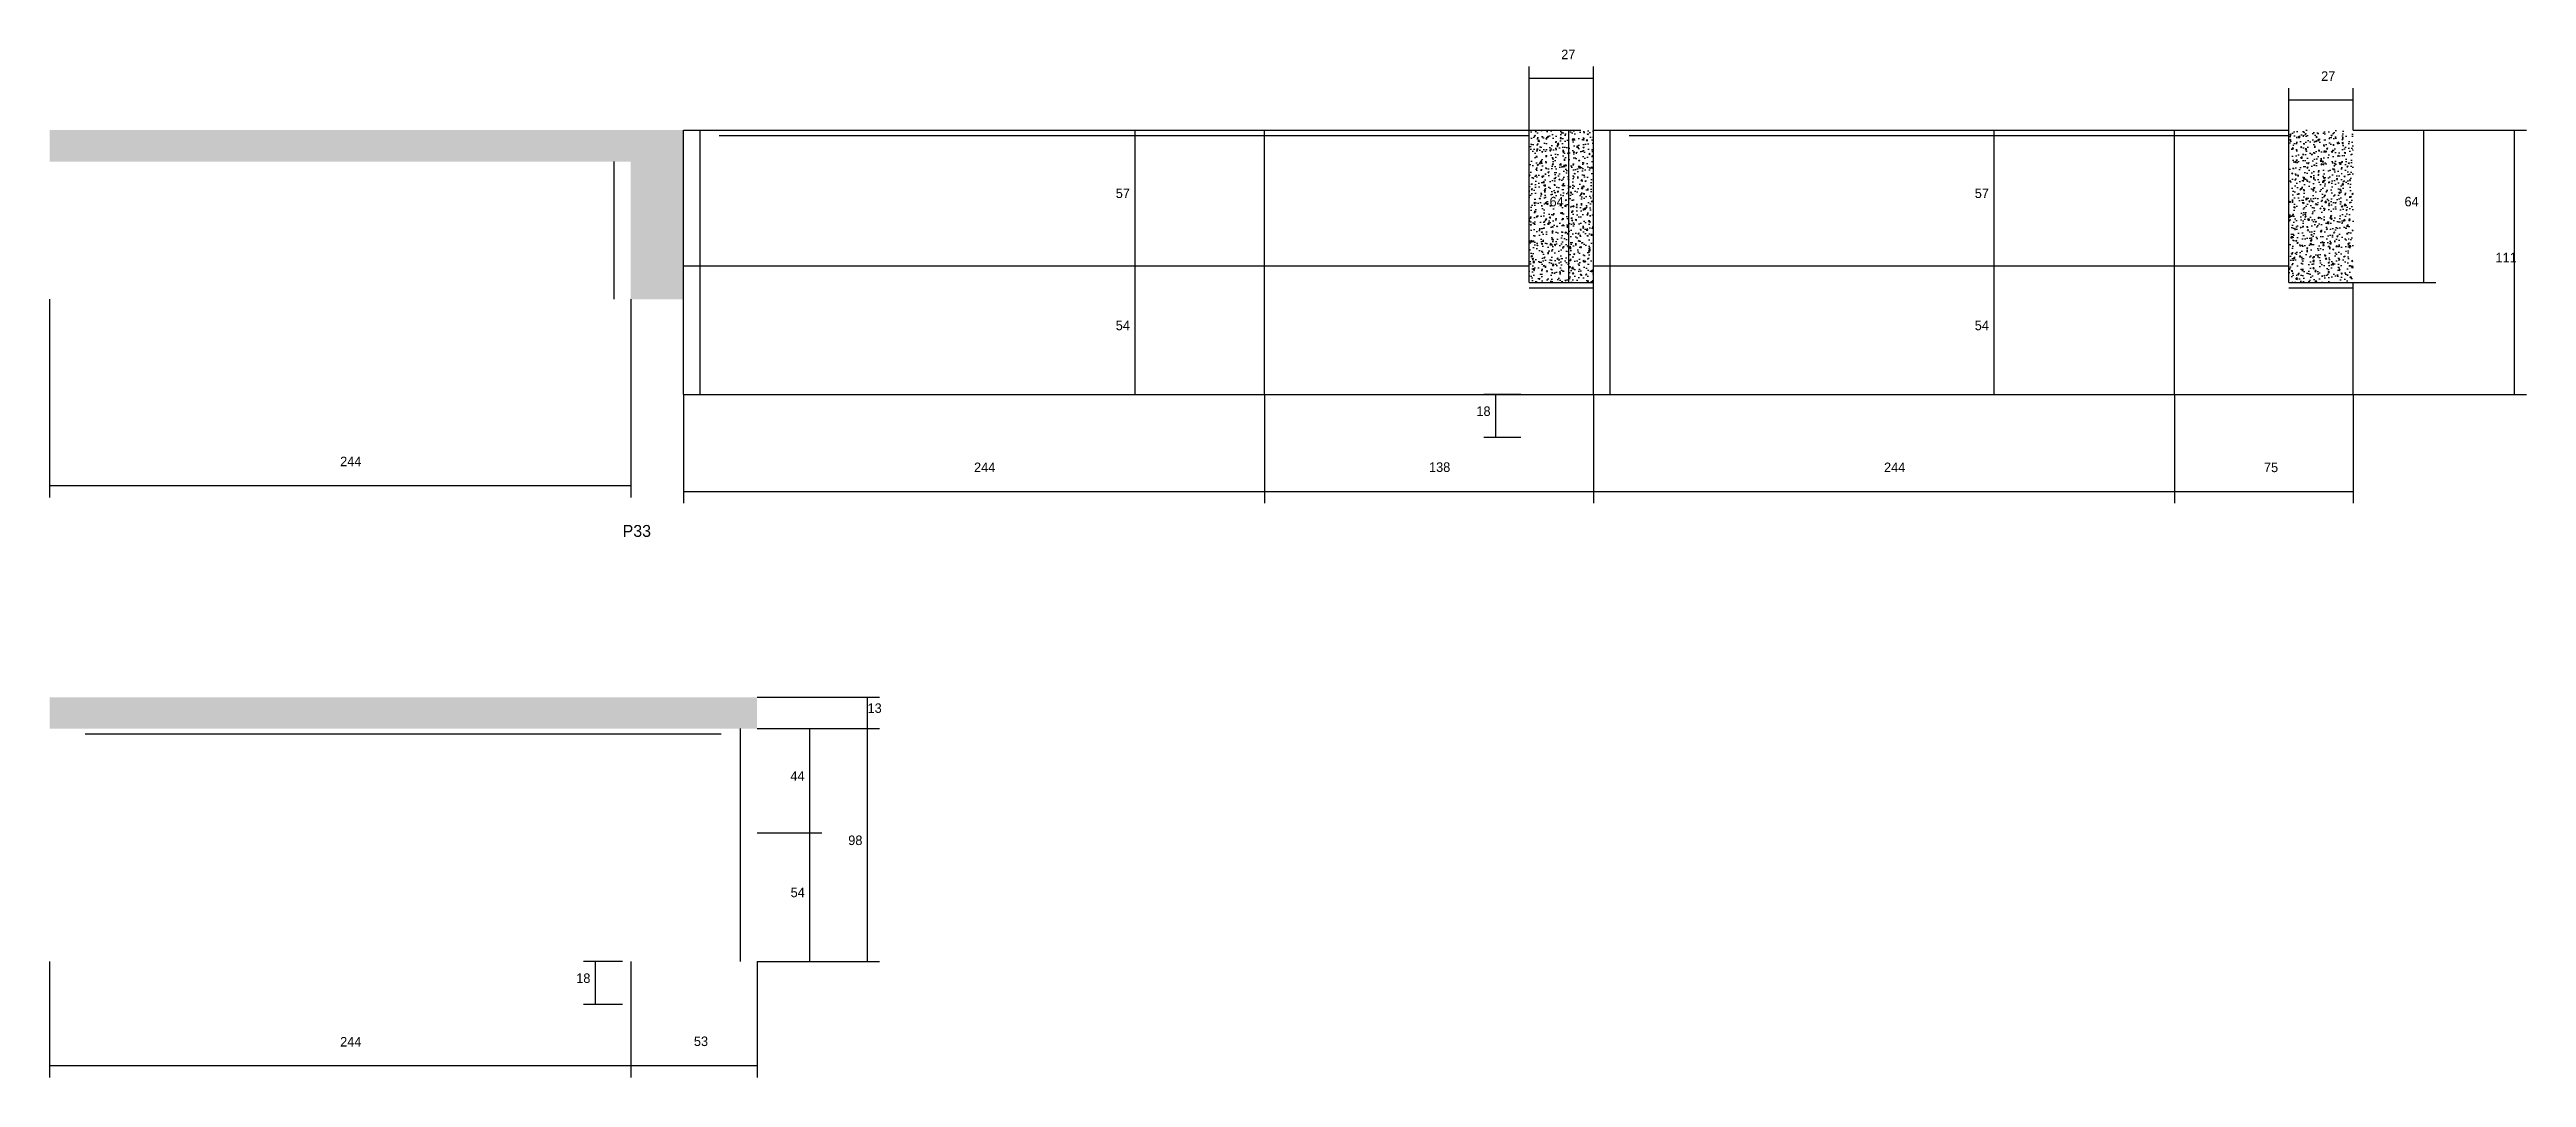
# Model space of a CAD drawing. Header units: metres. Extents: x -19688 to -17003, y 2004 to 2528.
# Drawn here: x -19688 to -18649, y 2096 to 2528 of the extents above; entities that cross this region are included whole.
import ezdxf

# ---------------------------------------------------------------- set-up
doc = ezdxf.new("R2010")
doc.units = ezdxf.units.M
for name, color, linetype in [('COTA', 4, 'Continuous'), ('NOMENCLATURA', 7, 'Continuous'), ('Painéis', 200, 'Continuous'), ('SARR_2.2x7', 40, 'Continuous')]:
    doc.layers.add(name, color=color, linetype=linetype)

msp = doc.modelspace()

# ---------------------------------------------------------------- texts
at = {"layer": 'COTA'}
for s, p in [('27', (-19053.8, 2523.6)), ('27', (-18734.8, 2514.5)), ('57', (-19240.8, 2465.3)), ('64', (-19058.7, 2461.8)), ('57', (-18880.2, 2465.3)), ('64', (-18699.8, 2461.8)), ('111', (-18661.6, 2438.3)), ('54', (-19240.8, 2409.8)), ('54', (-18880.2, 2409.8)), ('18', (-19089.4, 2373.8)), ('244', (-19566.4, 2352.7)), ('244', (-19300.3, 2350.2)), ('138', (-19109.3, 2350.3)), ('244', (-18918.3, 2350.2)), ('75', (-18758.8, 2350.2)), ('13', (-19345, 2249.1)), ('44', (-19377.4, 2220.6)), ('98', (-19353.1, 2193.6)), ('54', (-19377.3, 2171.7)), ('18', (-19467.3, 2135.7)), ('244', (-19566.4, 2109)), ('53', (-19417.9, 2109.2))]:
    msp.add_text(s, height=4, dxfattribs=at).set_placement(p)
at = {"layer": 'NOMENCLATURA'}
msp.add_text('P33', height=5, dxfattribs=at).set_placement((-19447.8, 2323))

# ---------------------------------------------------------------- hatches: boundary and pattern name
at = {"layer": 'COTA'}
h = msp.add_hatch(dxfattribs=at)
h.set_pattern_fill('AR-CONC', scale=0.03)
h.paths.add_polyline_path([(-19422.3, 2493.8), (-19688.4, 2493.8), (-19688.4, 2480.6), (-19444.4, 2480.6), (-19444.4, 2422.8), (-19422.3, 2422.8)])
h = msp.add_hatch(dxfattribs=at)
h.set_pattern_fill('AR-CONC', scale=0.03)
h.paths.add_polyline_path([(-19067.3, 2429.8), (-19040.3, 2429.8), (-19040.3, 2493.8), (-19067.3, 2493.8)])
h = msp.add_hatch(dxfattribs=at)
h.set_pattern_fill('AR-CONC', scale=0.03)
h.paths.add_polyline_path([(-19045.1, 2464.2), (-19065.7, 2464.2), (-19065.7, 2464.2), (-19065.7, 2486.6), (-19065.7, 2486.6), (-19045.1, 2486.6), (-19045.1, 2486.6), (-19045.1, 2464.2)])
h = msp.add_hatch(dxfattribs=at)
h.set_pattern_fill('AR-CONC', scale=0.03)
h.paths.add_polyline_path([(-18721.3, 2493.8), (-18748.3, 2493.8), (-18748.3, 2429.8), (-18721.3, 2429.8)])
h = msp.add_hatch(dxfattribs=at)
h.set_pattern_fill('AR-CONC', scale=0.03)
h.paths.add_polyline_path([(-19688.4, 2255.7), (-19688.4, 2242.5), (-19391.4, 2242.5), (-19391.4, 2255.7)])

# ---------------------------------------------------------------- linework, layer by layer
for p, q in [((-19067.3, 2493.8), (-19067.3, 2520.6)), ((-19040.3, 2493.8), (-19040.3, 2520.6)), ((-19067.3, 2515.6), (-19040.3, 2515.6)), ((-18748.3, 2493.8), (-18748.3, 2511.5)), ((-18748.3, 2506.5), (-18721.3, 2506.5)), ((-18721.3, 2493.8), (-18721.3, 2511.5)), ((-19247.7, 2493.8), (-19227.7, 2493.8)), ((-19232.7, 2436.8), (-19232.7, 2493.8)), ((-19067.3, 2493.8), (-19045.6, 2493.8)), ((-19050.6, 2429.8), (-19050.6, 2493.8)), ((-18894.3, 2493.8), (-18867.1, 2493.8)), ((-18872.1, 2436.8), (-18872.1, 2493.8)), ((-18721.3, 2493.8), (-18648.6, 2493.8)), ((-18721.3, 2493.8), (-18686.7, 2493.8)), ((-18691.7, 2429.8), (-18691.7, 2493.8)), ((-18653.6, 2382.8), (-18653.6, 2493.8)), ((-19244.8, 2436.8), (-19227.7, 2436.8)), ((-19244.8, 2436.8), (-19227.7, 2436.8)), ((-19232.7, 2382.8), (-19232.7, 2436.8)), ((-18894.3, 2436.8), (-18867.1, 2436.8)), ((-18887.1, 2436.8), (-18867.1, 2436.8)), ((-18872.1, 2382.8), (-18872.1, 2436.8)), ((-19688.4, 2422.8), (-19688.4, 2339.6)), ((-19444.4, 2422.8), (-19444.4, 2339.6)), ((-19067.3, 2429.8), (-19045.6, 2429.8)), ((-18721.3, 2429.8), (-18686.7, 2429.8)), ((-19422.3, 2382.8), (-19422.3, 2337.1)), ((-19244.8, 2382.8), (-19227.7, 2382.8)), ((-19178.3, 2382.8), (-19178.3, 2337.1)), ((-19178.3, 2382.8), (-19178.3, 2337.1)), ((-19070.8, 2382.8), (-19086.3, 2382.8)), ((-19081.3, 2364.8), (-19081.3, 2382.8)), ((-19040.3, 2382.8), (-19040.3, 2337.1)), ((-19040.3, 2382.8), (-19040.3, 2337.1)), ((-18894.3, 2382.8), (-18867.1, 2382.8)), ((-18796.3, 2382.8), (-18796.3, 2337.1)), ((-18796.3, 2382.8), (-18796.3, 2337.1)), ((-18721.3, 2382.8), (-18721.3, 2337.1)), ((-18721.3, 2382.8), (-18648.6, 2382.8)), ((-19070.8, 2364.8), (-19086.3, 2364.8)), ((-19688.4, 2344.6), (-19444.4, 2344.6)), ((-19422.3, 2342.1), (-19178.3, 2342.1)), ((-19178.3, 2342.1), (-19040.3, 2342.1)), ((-19040.3, 2342.1), (-18796.3, 2342.1)), ((-18796.3, 2342.1), (-18721.3, 2342.1)), ((-19391.4, 2255.7), (-19340, 2255.7)), ((-19345, 2242.5), (-19345, 2255.7)), ((-19391.4, 2242.5), (-19340, 2242.5)), ((-19391.4, 2242.5), (-19340, 2242.5)), ((-19391.4, 2242.5), (-19364.2, 2242.5)), ((-19369.2, 2198.7), (-19369.2, 2242.5)), ((-19345, 2144.7), (-19345, 2242.5)), ((-19391.4, 2198.7), (-19364.2, 2198.7)), ((-19391.4, 2198.7), (-19364.2, 2198.7)), ((-19369.2, 2144.7), (-19369.2, 2198.7)), ((-19688.4, 2144.7), (-19688.4, 2096)), ((-19447.9, 2144.7), (-19464.2, 2144.7)), ((-19459.2, 2126.7), (-19459.2, 2144.7)), ((-19444.4, 2144.7), (-19444.4, 2096)), ((-19444.4, 2144.7), (-19444.4, 2096)), ((-19391.4, 2144.7), (-19391.4, 2096)), ((-19391.4, 2144.7), (-19340, 2144.7)), ((-19391.4, 2144.7), (-19364.2, 2144.7)), ((-19447.9, 2126.7), (-19464.2, 2126.7)), ((-19688.4, 2101), (-19444.4, 2101)), ((-19444.4, 2101), (-19391.4, 2101))]:
    msp.add_line(p, q, dxfattribs=at)
at = {"layer": 'Painéis'}
for p, q in [((-19422.3, 2493.8), (-19067.3, 2493.8)), ((-19422.3, 2382.8), (-19422.3, 2493.8)), ((-19178.3, 2382.8), (-19178.3, 2493.8)), ((-19067.3, 2429.8), (-19067.3, 2493.8)), ((-19040.3, 2493.8), (-18748.3, 2493.8)), ((-19040.3, 2382.8), (-19040.3, 2493.8)), ((-18796.3, 2382.8), (-18796.3, 2493.8)), ((-18748.3, 2429.8), (-18748.3, 2493.8)), ((-19422.3, 2436.8), (-19067.3, 2436.8)), ((-19040.3, 2436.8), (-18748.3, 2436.8)), ((-19067.3, 2429.8), (-19040.3, 2429.8)), ((-18748.3, 2429.8), (-18721.3, 2429.8)), ((-18721.3, 2382.8), (-18721.3, 2429.8)), ((-19422.3, 2382.8), (-18721.3, 2382.8))]:
    msp.add_line(p, q, dxfattribs=at)
at = {"layer": 'SARR_2.2x7'}
for p, q in [((-19415.3, 2382.8), (-19415.3, 2493.8)), ((-19407.3, 2491.6), (-19178.3, 2491.6)), ((-19178.3, 2491.6), (-19067.3, 2491.6)), ((-19033.3, 2382.8), (-19033.3, 2493.8)), ((-19025.3, 2491.6), (-18796.3, 2491.6)), ((-18796.3, 2491.6), (-18748.3, 2491.6)), ((-19451.4, 2422.8), (-19451.4, 2480.6)), ((-19067.3, 2427.6), (-19040.3, 2427.6)), ((-18748.3, 2427.6), (-18721.3, 2427.6)), ((-19673.4, 2240.3), (-19444.4, 2240.3)), ((-19444.4, 2240.3), (-19406.4, 2240.3)), ((-19398.4, 2144.7), (-19398.4, 2242.5))]:
    msp.add_line(p, q, dxfattribs=at)

msp.set_redraw_order([(e.dxf.handle, doc.entitydb.next_handle()) for e in msp.query("TEXT MTEXT ATTDEF DIMENSION ARC_DIMENSION")])  # texts and dimensions are drawn at this point

doc.saveas('drawing.dxf')
